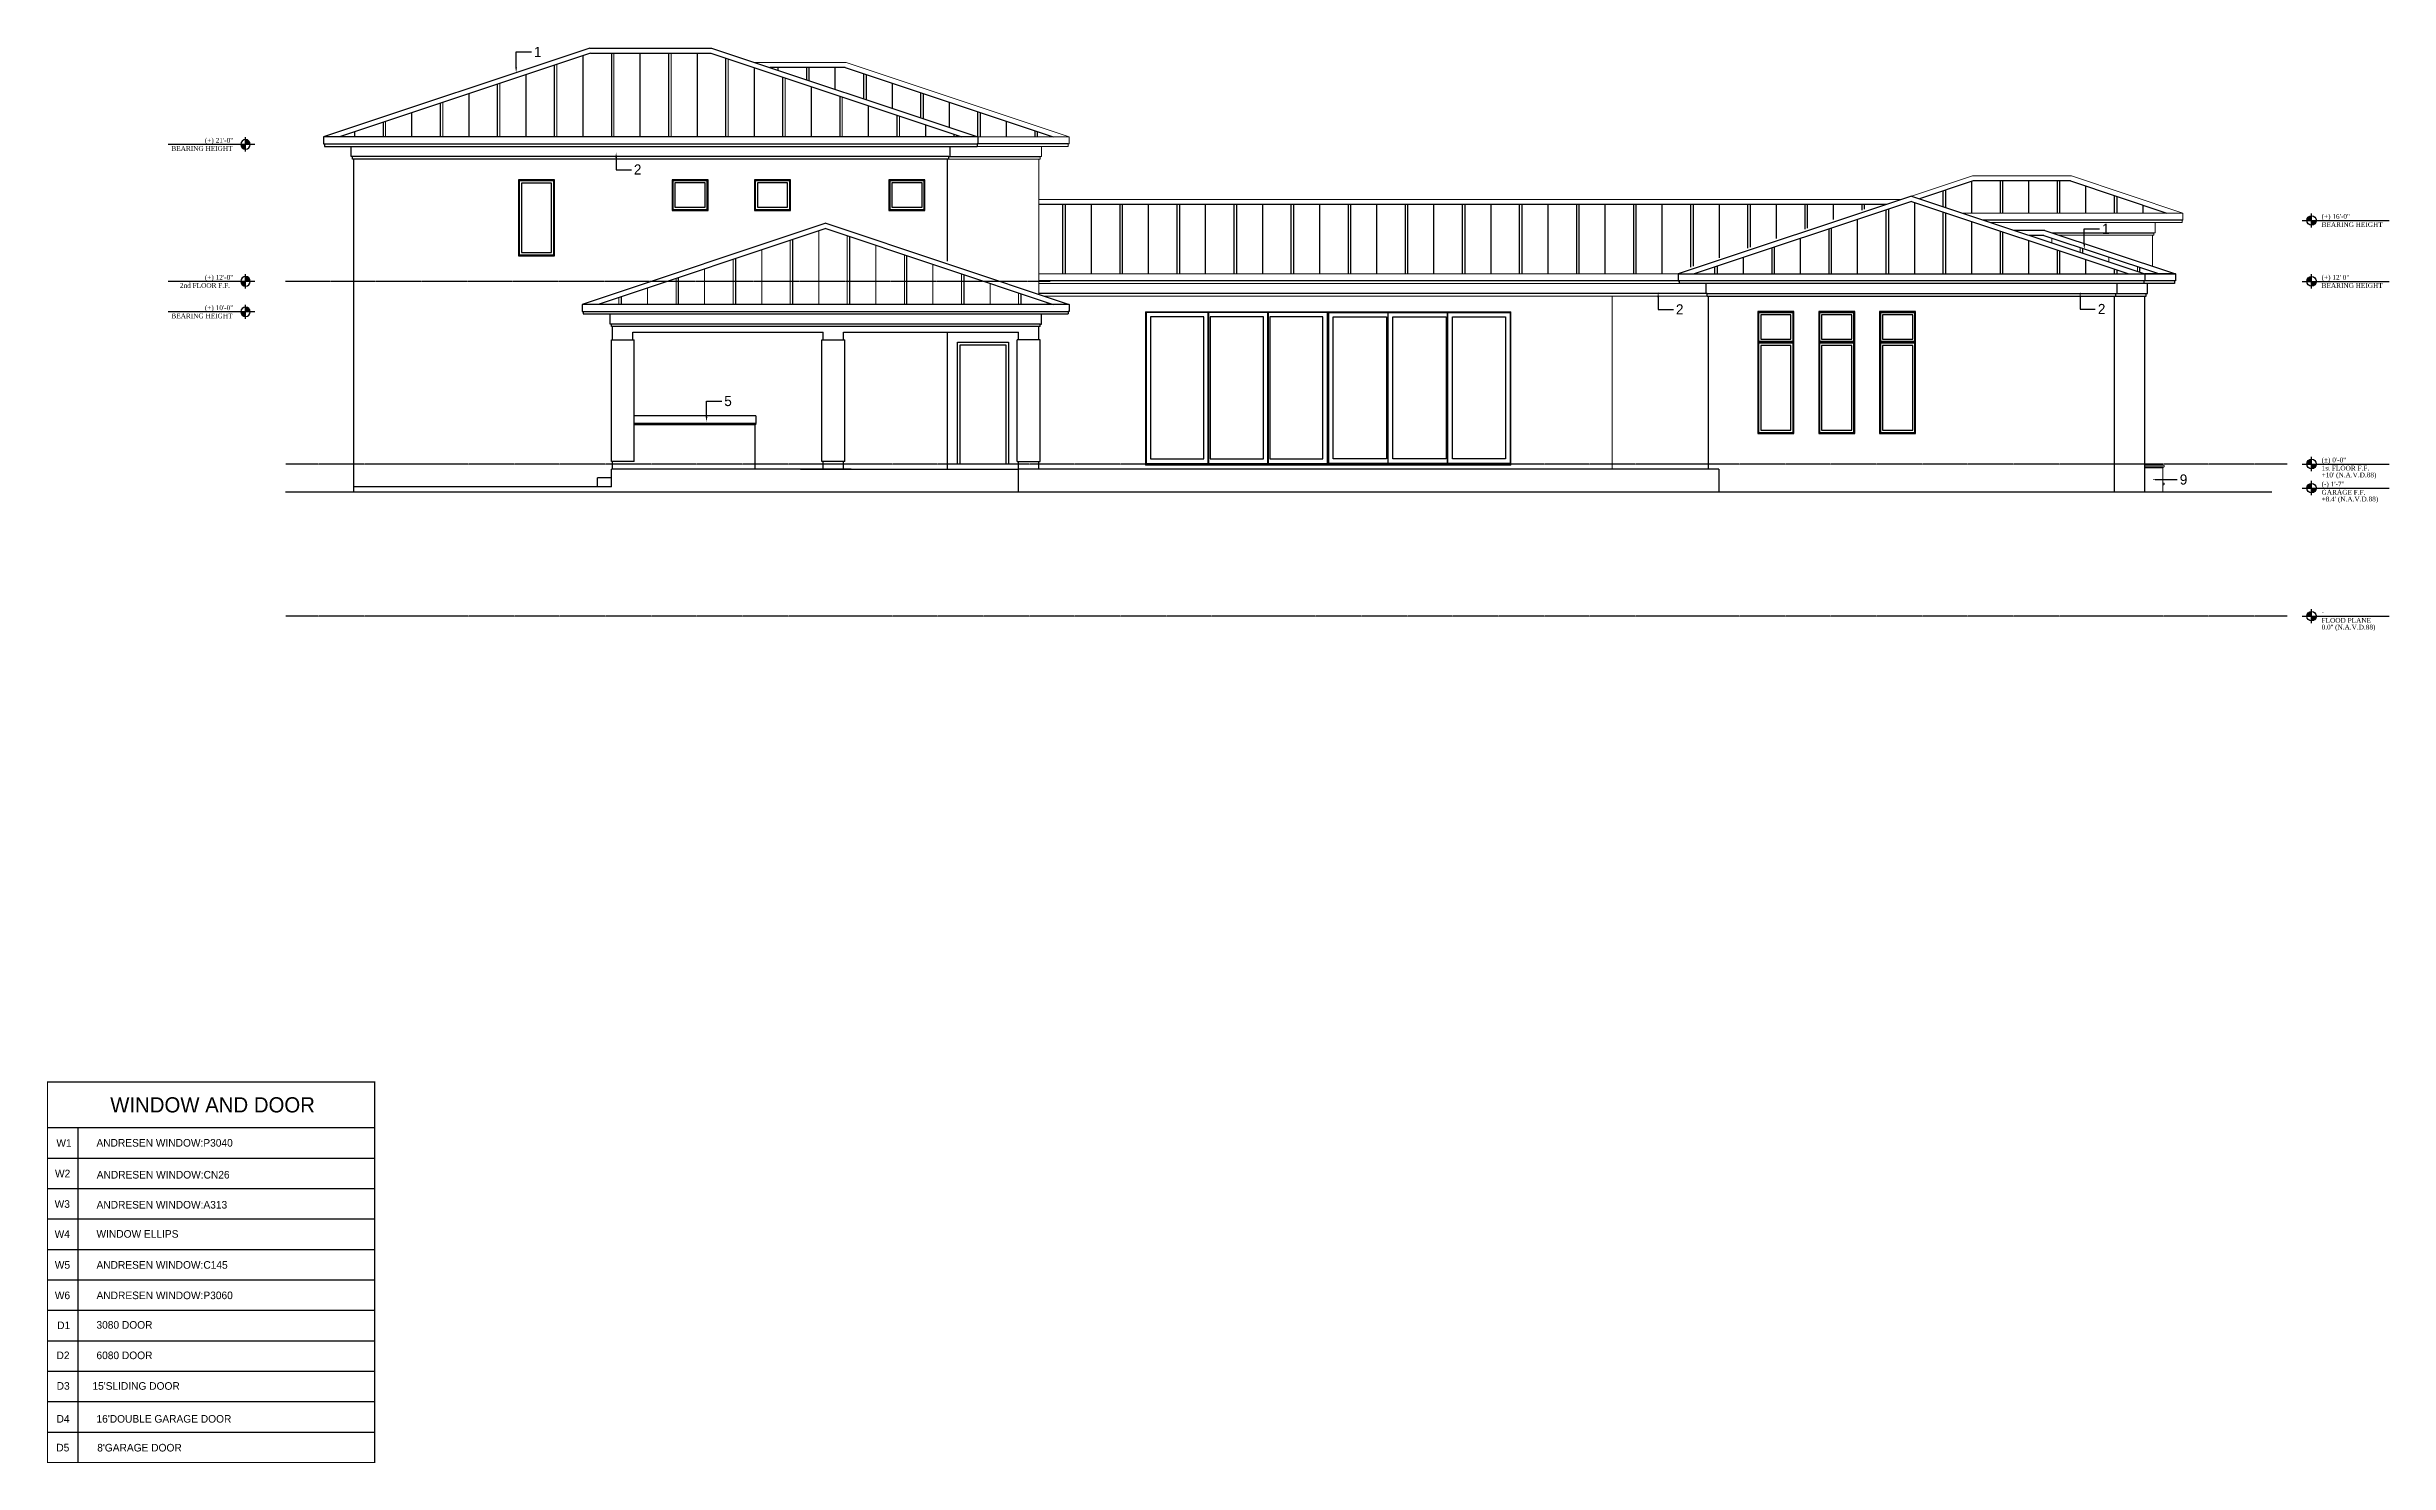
# Model space of a CAD drawing. Header units: inches. Extents: x 0 to 22102, y -19958 to 0.
# Drawn here: x 17944 to 19790, y -9164 to -8048 of the extents above; entities that cross this region are included whole.
import ezdxf
from ezdxf import colors
from ezdxf.entities.mleader import LeaderData, LeaderLine
from ezdxf.enums import TextEntityAlignment as Align
from ezdxf.math import Vec2, Vec3

# ---------------------------------------------------------------- set-up
doc = ezdxf.new("R2010")
doc.units = ezdxf.units.IN
doc.header["$MEASUREMENT"] = 0
doc.linetypes.add('CENTER', pattern=[2, 1.25, -0.25, 0.25, -0.25])
doc.layers.add('1', color=1, linetype='Continuous', lineweight=0)
for name, color, linetype in [('2', 2, 'Continuous'), ('3', 3, 'Continuous'), ('4', 4, 'Continuous'), ('5', 5, 'Continuous'), ('6', 6, 'Continuous'), ('8', 8, 'Continuous'), ('9', 9, 'Continuous'), ('ELEVATION NOTES', 1, 'Continuous'), ('FINISHED FLOOR', 5, 'CENTER'), ('KEY', 3, 'Continuous')]:
    doc.layers.add(name, color=color, linetype=linetype)
doc.styles.add('ARCHITXT', font='BOOKOS.TTF', dxfattribs={"height": 0.078125})

msp = doc.modelspace()

# ---------------------------------------------------------------- texts
at = {"layer": 'KEY'}
for s, width, insert, char_height, attachment_point in [('\\pxqc;{\\Ftxt|c129;WINDOW AND DOOR}', 204.9745198, (18074.19214, -8881.99039), 12, 5), ('{\\Ftxt|c129;W1}', 11.2221204, (17951.06394, -8911.99324), 6, 4), ('{\\Ftxt|c129;ANDRESEN WINDOW:P3040}', 207.0677202, (17982.66862, -8911.90285), 6, 4), ('{\\Ftxt|c129;W2}', 207.0677202, (17949.97492, -8936.09652), 6, 4), ('{\\Ftxt|c129;ANDRESEN WINDOW:CN26}', 207.0677202, (17982.86131, -8937.05343), 6, 4), ('{\\Ftxt|c129;W3}', 13.9917953, (17949.68852, -8960.14077), 6, 4), ('{\\Ftxt|c129;ANDRESEN WINDOW:A313}', 207.0677202, (17982.73382, -8960.71832), 6, 4), ('{\\Ftxt|c129;W4}', 12.3484117, (17949.68612, -8983.80214), 6, 4), ('{\\Ftxt|c129;WINDOW ELLIPS}', 207.0677202, (17982.6815, -8983.71144), 6, 4), ('{\\Ftxt|c129;W5}', 207.0677202, (17949.82786, -9008.16582), 6, 4), ('{\\Ftxt|c129;ANDRESEN WINDOW:C145}', 207.0677202, (17982.6815, -9008.16521), 6, 4), ('{\\Ftxt|c129;W6}', 207.0677202, (17949.85207, -9032.15884), 6, 4), ('{\\Ftxt|c129;ANDRESEN WINDOW:P3060}', 207.0677202, (17982.70572, -9032.15823), 6, 4), ('{\\Ftxt|c129;D1}', 9.2970353, (17951.69106, -9055.74536), 6, 4), ('\\pxql;{\\Ftxt|c129;3080 DOOR }', 207.0677202, (17982.66862, -9055.4451), 6, 4), ('{\\Ftxt|c129;D2}', 9.2970353, (17951.16057, -9079.4022), 6, 4), ('\\pxql;{\\Ftxt|c129;6080 DOOR}', 207.0677202, (17982.66862, -9079.4451), 6, 4), ('{\\Ftxt|c129;D3}', 9.2970353, (17951.28966, -9103.5499), 6, 4), ("\\pxql;{\\Ftxt|c129; 15'SLIDING DOOR}", 207.0677202, (17977.2404, -9103.5928), 6, 4), ('{\\Ftxt|c129;D4}', 9.2970353, (17951.18605, -9129.47061), 6, 4), ("\\pxql;{\\Ftxt|c129;16'DOUBLE GARAGE DOOR}", 207.0677202, (17982.69409, -9129.51352), 6, 4), ('{\\Ftxt|c129;D5}', 9.2970353, (17951.01305, -9152.19864), 6, 4), ("\\pxql;{\\Ftxt|c129;8'GARAGE DOOR}", 207.0677202, (17983.26774, -9152.24154), 6, 4)]:
    msp.add_mtext_dynamic_manual_height_columns(s, width=width, gutter_width=0.3125, heights=[0], dxfattribs=dict(at, insert=insert, char_height=char_height, attachment_point=attachment_point))

# ---------------------------------------------------------------- blocks, each defined once
blk = doc.blocks.new('ELEVATION NOTE')
for p, q in [((0, 0), (13, 0)), ((4.7, 0), (4.7, 2.7)), ((5.1, 0), (5.1, 3)), ((5.5, 0), (5.5, 3.2)), ((5.9, 0), (5.9, 3.4)), ((6.2, 0), (6.2, 3.6)), ((6.6, 0), (6.6, 3.7)), ((7, 0), (7, 3.7)), ((7.4, -5.6), (7.4, 5.6)), ((7.7, 0), (68.5, 0)), ((7.7, 0), (7.7, -3.7)), ((8.1, 0), (8.1, -3.7)), ((8.5, 0), (8.5, -3.6)), ((8.9, 0), (8.9, -3.4)), ((9.2, 0), (9.2, -3.2)), ((9.6, 0), (9.6, -3)), ((10, 0), (10, -2.7)), ((10.4, 0), (10.4, -2.2)), ((10.7, 0), (10.7, -1.6)), ((11.1, 0), (11.1, 0))]:
    blk.add_line(p, q)
blk.add_circle((7.4, 0), 3.74)
at = {"style": 'ARCHITXT'}
for p in [(15.3, 10), (15.3, 5.1)]:
    blk.add_attdef('XX', text='', height=3.75, dxfattribs=at).set_placement(p, align=Align.TOP_LEFT)
for p in [(15.3, -6.3), (15.3, -11.6)]:
    blk.add_attdef('XX', text='', height=3.75, dxfattribs=at).set_placement(p, align=Align.BOTTOM_LEFT)
blk = doc.blocks.new('CW12')
for p, q in [((28.4, 24.1), (0, 24.1)), ((0, 24.1), (0, 0)), ((28.4, 0), (28.4, 24.1)), ((0, 0), (28.4, 0))]:
    blk.add_line(p, q)
at = {"color": 5}
for p, q in [((27.8, 23.3), (0.6, 23.3)), ((0.6, 23.3), (0.6, 0.8)), ((26.1, 21.7), (2.3, 21.7)), ((2.3, 21.7), (2.3, 2.5)), ((26.1, 2.5), (26.1, 21.7)), ((27.8, 0.8), (27.8, 23.3)), ((0.6, 0.8), (27.8, 0.8)), ((2.3, 2.5), (26.1, 2.5))]:
    blk.add_line(p, q, dxfattribs=at)
blk = doc.blocks.new('CW15')
for p, q in [((28.4, 59.9), (0, 59.9)), ((0, 59.9), (0, 0)), ((28.4, 0), (28.4, 59.9)), ((0, 0), (28.4, 0))]:
    blk.add_line(p, q)
at = {"color": 5}
for p, q in [((27.8, 59.1), (0.6, 59.1)), ((0.6, 59.1), (0.6, 0.8)), ((26.1, 57.4), (2.3, 57.4)), ((2.3, 57.4), (2.3, 2.5)), ((26.1, 2.5), (26.1, 57.4)), ((27.8, 0.8), (27.8, 59.1)), ((0.6, 0.8), (27.8, 0.8)), ((2.3, 2.5), (26.1, 2.5))]:
    blk.add_line(p, q, dxfattribs=at)
blk = doc.blocks.new('CW16')
for p, q in [((28.4, 71.9), (0, 71.9)), ((0, 71.9), (0, 0)), ((28.4, 0), (28.4, 71.9)), ((0, 0), (28.4, 0))]:
    blk.add_line(p, q)
at = {"color": 5}
for p, q in [((27.8, 71.1), (0.6, 71.1)), ((0.6, 71.1), (0.6, 0.8)), ((26.1, 69.4), (2.3, 69.4)), ((2.3, 69.4), (2.3, 2.5)), ((26.1, 2.5), (26.1, 69.4)), ((27.8, 0.8), (27.8, 71.1)), ((0.6, 0.8), (27.8, 0.8)), ((2.3, 2.5), (26.1, 2.5))]:
    blk.add_line(p, q, dxfattribs=at)

# ---------------------------------------------------------------- hatches: boundary and pattern name
at = {"layer": '1'}
h = msp.add_hatch(dxfattribs=at)
h.set_pattern_fill('ANSI31', color=256, scale=360, angle=45)
h.set_pattern_definition([(90, (14970.615, -8205.418), (-45, 0), [])])
h.paths.add_polyline_path([(18466.93813, -8052.86785), (18372.23635, -8052.86785), (18174.23635, -8118.86785), (18664.93813, -8118.86785)])
h = msp.add_hatch(dxfattribs=at)
h.set_pattern_fill('ANSI31', color=256, scale=180, angle=45)
h.set_pattern_definition([(90, (18529.587, -8198.418), (-22.5, 0), [])])
h.paths.add_polyline_path([(18736.93813, -8250.86785), (18557.58724, -8191.08422), (18378.23635, -8250.86785), (18621.58724, -8250.86785)])
h = msp.add_hatch(dxfattribs=at)
h.set_pattern_fill('ANSI31', color=256, scale=180, angle=45)
h.set_pattern_definition([(90, (19411.587, -8174.418), (-22.5, 0), [])])
h.paths.add_polyline_path([(19517.93813, -8196.53452), (19506.58724, -8196.53452), (19597.58724, -8226.86785), (19608.93813, -8226.86785)])
at = {"layer": '2'}
h = msp.add_hatch(dxfattribs=at)
h.set_pattern_fill('ANSI31', color=256, scale=180, angle=45)
h.set_pattern_definition([(90, (19393.587, -8174.418), (-22.5, 0), [])])
h.paths.add_polyline_path([(19584.93813, -8226.86785), (19413.58724, -8169.75089), (19242.23635, -8226.86785), (19485.58724, -8226.86785)])
h = msp.add_hatch(dxfattribs=at)
h.set_pattern_fill('ANSI31', color=256, scale=360, angle=45)
h.set_pattern_definition([(90, (18531.587, -8198.418), (-45, 0), [])])
h.paths.add_polyline_path([(18736.93813, -8250.86785), (18557.58724, -8191.08422), (18378.23635, -8250.86785), (18621.58724, -8250.86785)])
h = msp.add_hatch(dxfattribs=at)
h.set_pattern_fill('ANSI31', color=256, scale=360, angle=45)
h.set_pattern_definition([(90, (19413.587, -8174.418), (-45, 0), [])])
h.paths.add_polyline_path([(19517.93813, -8196.53452), (19506.58724, -8196.53452), (19597.58724, -8226.86785), (19608.93813, -8226.86785)])
at = {"layer": '3'}
h = msp.add_hatch(dxfattribs=at)
h.set_pattern_fill('ANSI31', color=256, scale=360, angle=45)
h.set_pattern_definition([(90, (19395.587, -8174.418), (-45, 0), [])])
h.paths.add_polyline_path([(19584.93813, -8226.86785), (19413.58724, -8169.75089), (19242.23635, -8226.86785), (19485.58724, -8226.86785)])
at = {"layer": '8'}
h = msp.add_hatch(dxfattribs=at)
h.set_pattern_fill('ANSI31', color=256, scale=180, angle=45)
h.set_pattern_definition([(90, (18343.865, -8097.784), (-22.5, 0), [])])
h.paths.add_polyline_path([(18466.93813, -8052.86785), (18372.23635, -8052.86785), (18174.23635, -8118.86785), (18664.93813, -8118.86785)])
h = msp.add_hatch(dxfattribs=at)
h.set_pattern_fill('ANSI31', color=256, scale=360, angle=45)
h.set_pattern_definition([(90, (18769.587, -8091.75), (-45, 0), [])])
h.paths.add_polyline_path([(18572.93813, -8064.20118), (18513.58724, -8064.20118), (18677.58724, -8118.86785), (18736.93813, -8118.86785)])
h = msp.add_hatch(dxfattribs=at)
h.set_pattern_fill('ANSI31', color=256, scale=360, angle=45)
h.set_pattern_definition([(90, (19665.587, -8151.75), (-45, 0), [])])
h.paths.add_polyline_path([(19462.23635, -8153.53452), (19419.9118, -8167.6427), (19453.58724, -8178.86785), (19614.93813, -8178.86785), (19538.93813, -8153.53452)])
h = msp.add_hatch(dxfattribs=at)
h.set_pattern_fill('ANSI31', color=256, scale=360, angle=45)
h.set_pattern_definition([(90, (19736.587, -8245.75), (-45, 0), [])])
h.paths.add_polyline_path([(19387.58724, -8172.20118), (18725.58724, -8172.20118), (18725.58724, -8226.86785), (19223.58724, -8226.86785)])
at = {"layer": '9'}
h = msp.add_hatch(dxfattribs=at)
h.set_pattern_fill('ANSI31', color=256, scale=180, angle=45)
h.set_pattern_definition([(90, (18767.587, -8091.75), (-22.5, 0), [])])
h.paths.add_polyline_path([(18572.93813, -8064.20118), (18513.58724, -8064.20118), (18677.58724, -8118.86785), (18736.93813, -8118.86785)])
h = msp.add_hatch(dxfattribs=at)
h.set_pattern_fill('ANSI31', color=256, scale=180, angle=45)
h.set_pattern_definition([(90, (19663.587, -8151.75), (-22.5, 0), [])])
h.paths.add_polyline_path([(19462.23635, -8153.53452), (19419.9118, -8167.6427), (19453.58724, -8178.86785), (19614.93813, -8178.86785), (19538.93813, -8153.53452)])
h = msp.add_hatch(dxfattribs=at)
h.set_pattern_fill('ANSI31', color=256, scale=180, angle=45)
h.set_pattern_definition([(90, (19734.587, -8245.75), (-22.5, 0), [])])
h.paths.add_polyline_path([(19387.58724, -8172.20118), (18725.58724, -8172.20118), (18725.58724, -8226.86785), (19223.58724, -8226.86785)])

# ---------------------------------------------------------------- linework, layer by layer
msp.add_line((18131.58724, -8398.69703), (19697.58724, -8398.69703))
at = {"layer": '1'}
for p, q in [((18573.58724, -8060.20118), (18501.58724, -8060.20118)), ((18573.58724, -8060.20118), (18749.58724, -8118.86785)), ((18677.58724, -8118.86785), (18749.58724, -8118.86785)), ((18749.58724, -8124.36785), (18748.83724, -8124.36785)), ((18748.83724, -8124.36785), (18748.83724, -8126.36785)), ((18749.58724, -8118.86785), (18749.58724, -8124.36785)), ((18654.58724, -8136.36785), (18726.58724, -8136.36785)), ((18748.83724, -8126.36785), (18676.83724, -8126.36785)), ((18725.58724, -8136.36785), (18725.58724, -8242.86785)), ((18726.58724, -8134.36785), (18727.58724, -8134.36785)), ((18726.58724, -8136.36785), (18726.58724, -8134.36785)), ((18727.58724, -8134.36785), (18727.58724, -8126.36785)), ((19461.58724, -8149.53452), (19413.58724, -8165.53452)), ((19539.58724, -8149.53452), (19461.58724, -8149.53452)), ((19539.58724, -8149.53452), (19627.58724, -8178.86785)), ((19405.58724, -8168.20118), (18725.58724, -8168.20118)), ((19453.58724, -8178.86785), (19627.58724, -8178.86785)), ((19627.58724, -8178.86785), (19627.58724, -8184.36785)), ((19626.83724, -8186.36785), (19476.08724, -8186.36785)), ((19530.08724, -8196.36785), (19604.58724, -8196.36785)), ((19603.58724, -8196.36785), (19603.58724, -8220.86785)), ((19604.58724, -8194.36785), (19605.58724, -8194.36785)), ((19604.58724, -8196.36785), (19604.58724, -8194.36785)), ((19605.58724, -8194.36785), (19605.58724, -8186.36785)), ((19627.58724, -8184.36785), (19626.83724, -8184.36785)), ((19626.83724, -8184.36785), (19626.83724, -8186.36785)), ((18725.58724, -8226.86785), (19229.58724, -8226.86785)), ((19230.33724, -8234.36785), (18725.58724, -8234.36785)), ((19252.58724, -8244.36785), (18730.08724, -8244.36785)), ((19177.58724, -8380.69703), (19177.58724, -8244.36785)), ((19097.58724, -8256.69703), (18809.58724, -8256.69703)), ((18809.58724, -8377.69703), (18809.58724, -8256.69703)), ((19097.58724, -8377.69703), (19097.58724, -8256.69703)), ((19097.58724, -8377.69703), (18809.58724, -8377.69703)), ((19597.58724, -8377.69703), (19612.08724, -8377.69703)), ((19611.58724, -8379.69703), (19597.58724, -8379.69703)), ((19611.58724, -8398.69703), (19611.58724, -8379.69703)), ((19612.08724, -8379.69703), (19611.58724, -8379.69703)), ((19612.08724, -8379.19703), (19612.08724, -8379.69703)), ((19612.08724, -8391.69703), (19611.58724, -8391.69703)), ((19611.58724, -8398.69703), (19611.58724, -8393.69703)), ((19612.08724, -8393.69703), (19611.58724, -8393.69703)), ((19612.08724, -8393.19703), (19612.08724, -8393.69703))]:
    msp.add_line(p, q, dxfattribs=at)
for points in [[(18809.58724, -8376.69703), (18859.58724, -8376.69703), (18859.58724, -8256.69703), (18809.58724, -8256.69703)], [(19097.58724, -8376.69703), (19047.58724, -8376.69703), (19047.58724, -8256.69703), (19097.58724, -8256.69703)]]:
    msp.add_lwpolyline(points, close=True, dxfattribs=at)
for points in [[(18859.58724, -8376.69703), (18906.58724, -8376.69703), (18906.58724, -8256.69703), (18859.58724, -8256.69703)], [(18906.58724, -8376.69703), (18953.58724, -8376.69703), (18953.58724, -8256.69703), (18906.58724, -8256.69703)], [(19000.58724, -8376.69703), (18953.58724, -8376.69703), (18953.58724, -8256.69703), (19000.58724, -8256.69703)], [(19047.58724, -8376.69703), (19000.58724, -8376.69703), (19000.58724, -8256.69703), (19047.58724, -8256.69703)]]:
    msp.add_lwpolyline(points, dxfattribs=at)
for centre in [(19612.08724, -8378.44703), (19612.08724, -8392.44703)]:
    msp.add_arc(centre, 0.75, 270, 90, dxfattribs=at)
at = {"layer": '2'}
for p, q in [((18372.23635, -8052.86785), (18174.23635, -8118.86785)), ((18372.23635, -8052.86785), (18466.93813, -8052.86785)), ((18466.93813, -8052.86785), (18664.93813, -8118.86785)), ((18557.58724, -8191.08422), (18378.23635, -8250.86785)), ((18557.58724, -8191.08422), (18736.93813, -8250.86785)), ((19517.93813, -8196.53452), (19506.58724, -8196.53452)), ((19517.93813, -8196.53452), (19608.93813, -8226.86785))]:
    msp.add_line(p, q, dxfattribs=at)
at = {"layer": '3'}
for p, q in [((18371.58724, -8048.86785), (18161.58724, -8118.86785)), ((18371.58724, -8048.86785), (18467.58724, -8048.86785)), ((18467.58724, -8048.86785), (18677.58724, -8118.86785)), ((18677.58724, -8118.86785), (18161.58724, -8118.86785)), ((18161.58724, -8118.86785), (18161.58724, -8124.36785)), ((18161.58724, -8124.36785), (18162.33724, -8124.36785)), ((18162.33724, -8124.36785), (18162.33724, -8126.36785)), ((18677.58724, -8124.36785), (18676.83724, -8124.36785)), ((18676.83724, -8124.36785), (18676.83724, -8126.36785)), ((18677.58724, -8118.86785), (18677.58724, -8124.36785)), ((18162.33724, -8126.36785), (18676.83724, -8126.36785)), ((18183.58724, -8134.36785), (18183.58724, -8126.36785)), ((18184.58724, -8134.36785), (18183.58724, -8134.36785)), ((18184.58724, -8136.36785), (18184.58724, -8134.36785)), ((18654.58724, -8136.36785), (18184.58724, -8136.36785)), ((18185.58724, -8394.69703), (18185.58724, -8136.36785)), ((18653.58724, -8216.86785), (18653.58724, -8136.36785)), ((18654.58724, -8134.36785), (18655.58724, -8134.36785)), ((18654.58724, -8136.36785), (18654.58724, -8134.36785)), ((18655.58724, -8134.36785), (18655.58724, -8126.36785)), ((19413.58724, -8169.75089), (19242.23635, -8226.86785)), ((19413.58724, -8169.75089), (19584.93813, -8226.86785)), ((18653.58724, -8380.69703), (18653.58724, -8272.69703))]:
    msp.add_line(p, q, dxfattribs=at)
for points in [[(18661.58724, -8376.69703), (18661.58724, -8280.69703), (18701.58724, -8280.69703), (18701.58724, -8376.69703)], [(18663.58724, -8376.69703), (18663.58724, -8282.69703), (18699.58724, -8282.69703), (18699.58724, -8376.69703)]]:
    msp.add_lwpolyline(points, close=True, dxfattribs=at)
at = {"layer": '4'}
for p, q in [((18557.58724, -8186.86785), (18365.58724, -8250.86785)), ((18557.58724, -8186.86785), (18749.58724, -8250.86785)), ((19518.58724, -8192.53452), (19494.58724, -8192.53452)), ((19518.58724, -8192.53452), (19621.58724, -8226.86785)), ((19620.83724, -8234.36785), (19596.83724, -8234.36785)), ((19621.58724, -8226.86785), (19597.58724, -8226.86785)), ((19597.58724, -8226.86785), (19621.58724, -8226.86785)), ((19599.58724, -8242.36785), (19599.58724, -8234.36785)), ((19599.58724, -8242.36785), (19599.58724, -8234.36785)), ((19621.58724, -8232.36785), (19620.83724, -8232.36785)), ((19620.83724, -8232.36785), (19620.83724, -8234.36785)), ((19621.58724, -8226.86785), (19621.58724, -8232.36785)), ((18365.58724, -8250.86785), (18365.58724, -8256.36785)), ((18749.58724, -8250.86785), (18365.58724, -8250.86785)), ((18749.58724, -8250.86785), (18749.58724, -8256.36785)), ((19574.58724, -8244.36785), (19598.58724, -8244.36785)), ((19597.58724, -8398.69703), (19597.58724, -8244.36785)), ((19598.58724, -8242.36785), (19599.58724, -8242.36785)), ((19598.58724, -8244.36785), (19598.58724, -8242.36785)), ((19598.58724, -8242.36785), (19599.58724, -8242.36785)), ((19598.58724, -8244.36785), (19598.58724, -8242.36785)), ((18365.58724, -8256.36785), (18366.33724, -8256.36785)), ((18366.33724, -8256.36785), (18366.33724, -8258.36785)), ((18366.33724, -8258.36785), (18748.83724, -8258.36785)), ((18387.58724, -8266.36785), (18387.58724, -8258.36785)), ((18388.58724, -8266.36785), (18387.58724, -8266.36785)), ((18388.58724, -8268.36785), (18388.58724, -8266.36785)), ((18726.58724, -8268.36785), (18388.58724, -8268.36785)), ((18389.58724, -8278.69703), (18389.58724, -8268.36785)), ((18725.58724, -8278.69703), (18725.58724, -8268.36785)), ((18726.58724, -8266.36785), (18727.58724, -8266.36785)), ((18726.58724, -8268.36785), (18726.58724, -8266.36785)), ((18727.58724, -8266.36785), (18727.58724, -8258.36785)), ((18749.58724, -8256.36785), (18748.83724, -8256.36785)), ((18748.83724, -8256.36785), (18748.83724, -8258.36785)), ((18388.58724, -8278.69703), (18406.58724, -8278.69703)), ((18388.58724, -8374.69703), (18388.58724, -8278.69703)), ((18405.58724, -8278.69703), (18405.58724, -8272.69703)), ((18405.58724, -8272.69703), (18555.58724, -8272.69703)), ((18406.58724, -8374.69703), (18406.58724, -8278.69703)), ((18554.58724, -8278.69703), (18572.58724, -8278.69703)), ((18554.58724, -8374.69703), (18554.58724, -8278.69703)), ((18555.58724, -8278.69703), (18555.58724, -8272.69703)), ((18571.58724, -8272.69703), (18709.58724, -8272.69703)), ((18571.58724, -8278.69703), (18571.58724, -8272.69703)), ((18572.58724, -8374.69703), (18572.58724, -8278.69703)), ((18726.58724, -8278.69703), (18708.58724, -8278.69703)), ((18708.58724, -8374.69703), (18708.58724, -8278.69703)), ((18709.58724, -8278.69703), (18709.58724, -8272.69703)), ((18726.58724, -8374.69703), (18726.58724, -8278.69703)), ((18502.58724, -8338.69703), (18406.58724, -8338.69703)), ((18501.58724, -8345.69703), (18406.58724, -8345.69703)), ((18502.08724, -8345.69703), (18501.58724, -8345.69703)), ((18501.58724, -8345.69703), (18501.58724, -8380.69703)), ((18502.58724, -8344.69703), (18502.08724, -8344.69703)), ((18502.08724, -8344.69703), (18502.08724, -8345.69703)), ((18502.58724, -8338.69703), (18502.58724, -8344.69703)), ((18406.58724, -8374.69703), (18388.58724, -8374.69703)), ((18388.58724, -8394.69703), (18388.58724, -8380.69703)), ((18577.58724, -8380.69703), (18388.58724, -8380.69703)), ((18389.58724, -8380.69703), (18389.58724, -8374.69703)), ((18537.58724, -8380.69703), (18709.58724, -8380.69703)), ((18572.58724, -8374.69703), (18554.58724, -8374.69703)), ((18555.58724, -8380.69703), (18555.58724, -8374.69703)), ((18571.58724, -8380.69703), (18571.58724, -8374.69703)), ((18708.58724, -8374.69703), (18726.58724, -8374.69703)), ((18709.58724, -8380.69703), (18709.58724, -8374.69703)), ((18725.58724, -8380.69703), (18725.58724, -8374.69703)), ((18185.58724, -8398.69703), (18185.58724, -8394.69703)), ((18388.58724, -8394.69703), (18185.58724, -8394.69703)), ((18377.58724, -8394.69703), (18377.58724, -8387.69703)), ((18388.58724, -8387.69703), (18377.58724, -8387.69703))]:
    msp.add_line(p, q, dxfattribs=at)
at = {"layer": '5'}
for p, q in [((18162.33724, -8124.36785), (18676.83724, -8124.36785)), ((18748.83724, -8124.36785), (18677.58724, -8124.36785)), ((18654.58724, -8134.36785), (18184.58724, -8134.36785)), ((18655.58724, -8134.36785), (18726.58724, -8134.36785)), ((19626.83724, -8184.36785), (19470.08724, -8184.36785)), ((19524.08724, -8194.36785), (19604.58724, -8194.36785)), ((19229.58724, -8232.36785), (18725.58724, -8232.36785)), ((19596.83724, -8232.36785), (19230.33724, -8232.36785)), ((19620.83724, -8232.36785), (19597.58724, -8232.36785)), ((19251.58724, -8242.36785), (18725.58724, -8242.36785)), ((19252.58724, -8242.36785), (19574.58724, -8242.36785)), ((19575.58724, -8242.36785), (19598.58724, -8242.36785)), ((18366.33724, -8256.36785), (18748.83724, -8256.36785)), ((18726.58724, -8266.36785), (18388.58724, -8266.36785)), ((18502.08724, -8344.69703), (18406.58724, -8344.69703)), ((19612.08724, -8379.19703), (19597.58724, -8379.19703))]:
    msp.add_line(p, q, dxfattribs=at)
for points in [[(18810.08724, -8376.19703), (18859.08724, -8376.19703), (18859.08724, -8257.19703), (18810.08724, -8257.19703)], [(18813.58724, -8372.69703), (18855.58724, -8372.69703), (18855.58724, -8260.69703), (18813.58724, -8260.69703)], [(18860.58724, -8372.69703), (18902.58724, -8372.69703), (18902.58724, -8260.69703), (18860.58724, -8260.69703)], [(18907.58724, -8372.69703), (18949.58724, -8372.69703), (18949.58724, -8260.69703), (18907.58724, -8260.69703)], [(18999.58724, -8372.69703), (18957.58724, -8372.69703), (18957.58724, -8260.69703), (18999.58724, -8260.69703)], [(19046.58724, -8372.69703), (19004.58724, -8372.69703), (19004.58724, -8260.69703), (19046.58724, -8260.69703)], [(19097.08724, -8376.19703), (19048.08724, -8376.19703), (19048.08724, -8257.19703), (19097.08724, -8257.19703)], [(19093.58724, -8372.69703), (19051.58724, -8372.69703), (19051.58724, -8260.69703), (19093.58724, -8260.69703)]]:
    msp.add_lwpolyline(points, close=True, dxfattribs=at)
for points in [[(18859.58724, -8376.19703), (18906.08724, -8376.19703), (18906.08724, -8257.19703), (18859.58724, -8257.19703)], [(18906.58724, -8376.19703), (18953.08724, -8376.19703), (18953.08724, -8257.19703), (18906.58724, -8257.19703)], [(19000.58724, -8376.19703), (18954.08724, -8376.19703), (18954.08724, -8257.19703), (19000.58724, -8257.19703)], [(19047.58724, -8376.19703), (19001.08724, -8376.19703), (19001.08724, -8257.19703), (19047.58724, -8257.19703)]]:
    msp.add_lwpolyline(points, dxfattribs=at)
at = {"layer": '6'}
for p, q in [((19413.58724, -8165.53452), (19229.58724, -8226.86785)), ((19413.58724, -8165.53452), (19597.58724, -8226.86785)), ((19229.58724, -8226.86785), (19597.58724, -8226.86785)), ((19229.58724, -8226.86785), (19229.58724, -8232.36785)), ((19229.58724, -8232.36785), (19230.33724, -8232.36785)), ((19230.33724, -8232.36785), (19230.33724, -8234.36785)), ((19596.83724, -8234.36785), (19230.33724, -8234.36785)), ((19251.58724, -8242.36785), (19251.58724, -8234.36785)), ((19575.58724, -8242.36785), (19575.58724, -8234.36785)), ((19597.58724, -8232.36785), (19596.83724, -8232.36785)), ((19596.83724, -8232.36785), (19596.83724, -8234.36785)), ((19597.58724, -8226.86785), (19597.58724, -8232.36785)), ((19252.58724, -8242.36785), (19251.58724, -8242.36785)), ((19252.58724, -8244.36785), (19252.58724, -8242.36785)), ((19252.58724, -8244.36785), (19574.58724, -8244.36785)), ((19253.58724, -8380.69703), (19253.58724, -8244.36785)), ((19573.58724, -8398.69703), (19573.58724, -8244.36785)), ((19574.58724, -8242.36785), (19575.58724, -8242.36785)), ((19574.58724, -8244.36785), (19574.58724, -8242.36785)), ((19261.58724, -8380.69703), (18709.58724, -8380.69703)), ((18709.58724, -8398.69703), (18709.58724, -8380.69703)), ((19261.58724, -8380.69703), (19261.58724, -8391.69703)), ((19261.58724, -8387.69703), (19261.58724, -8398.69703))]:
    msp.add_line(p, q, dxfattribs=at)
at = {"layer": '8'}
for p, q in [((18572.93813, -8064.20118), (18513.58724, -8064.20118)), ((18572.93813, -8064.20118), (18736.93813, -8118.86785)), ((19462.23635, -8153.53452), (19419.9118, -8167.6427)), ((19538.93813, -8153.53452), (19462.23635, -8153.53452)), ((19538.93813, -8153.53452), (19614.93813, -8178.86785)), ((19393.58724, -8172.20118), (18725.58724, -8172.20118))]:
    msp.add_line(p, q, dxfattribs=at)
at = {"layer": 'FINISHED FLOOR'}
for p, q in [((18734.5318, -8232.69703), (18131.58724, -8232.69703)), ((19709.58724, -8376.69703), (18131.58724, -8376.69703)), ((19709.58724, -8496.69703), (18131.58724, -8496.69703))]:
    msp.add_line(p, q, dxfattribs=at)
at = {"layer": 'KEY', "color": 2}
for p, q in [((17944.04306, -8899.90253), (18202.01586, -8899.90253)), ((17968.04306, -8899.90253), (17968.04306, -9163.90253)), ((17944.04306, -8923.90253), (18202.01586, -8923.90253)), ((17944.04306, -8947.90253), (18202.01586, -8947.90253)), ((17944.04306, -8971.90253), (18202.01586, -8971.90253)), ((17944.04306, -8995.90253), (18202.01586, -8995.90253)), ((17944.04306, -9019.90253), (18202.01586, -9019.90253)), ((17944.04306, -9043.90253), (18202.01586, -9043.90253)), ((17944.04306, -9067.90253), (18202.01586, -9067.90253)), ((17944.04306, -9091.90253), (18202.01586, -9091.90253)), ((17944.04306, -9115.90253), (18202.01586, -9115.90253)), ((17944.04306, -9139.90253), (18202.01586, -9139.90253))]:
    msp.add_line(p, q, dxfattribs=at)
at = {"layer": 'KEY', "color": 4, "const_width": 1}
msp.add_lwpolyline([(17944.04306, -8899.90253), (18202.01586, -8899.90253), (18202.01586, -8863.90253), (17944.04306, -8863.90253), (17944.04306, -9163.90253), (18202.01586, -9163.90253), (18202.01586, -8899.90253)], dxfattribs=at)

# ---------------------------------------------------------------- block references
at = {"layer": '3'}
for name, p in [('CW15', (18315.39974, -8212.57203)), ('CW12', (18436.39974, -8176.82203)), ('CW12', (18501.39974, -8176.82203)), ('CW12', (18607.39974, -8176.82203))]:
    msp.add_blockref(name, p, dxfattribs=at)
at = {"layer": '6'}
for name, p in [('CW12', (19292.39974, -8280.69703)), ('CW12', (19340.39974, -8280.69703)), ('CW12', (19388.39974, -8280.69703)), ('CW16', (19292.39974, -8352.57203)), ('CW16', (19340.39974, -8352.57203)), ('CW16', (19388.39974, -8352.57203))]:
    msp.add_blockref(name, p, dxfattribs=at)
at = {"layer": 'ELEVATION NOTES'}
ref = msp.add_blockref('ELEVATION NOTE', (18107.58724, -8124.69703), dxfattribs=dict(at, xscale=-1))
ref.add_attrib('XX', '(+) 21\'-0"', dxfattribs={"layer": '0', "height": 3.75, "style": 'ARCHITXT'}).set_placement((18068.13225, -8119.64501), align=Align.TOP_LEFT)
ref.add_attrib('XX', 'BEARING HEIGHT', dxfattribs={"layer": '0', "height": 3.75, "style": 'ARCHITXT'}).set_placement((18041.73709, -8130.95151), align=Align.BOTTOM_LEFT)
ref = msp.add_blockref('ELEVATION NOTE', (19721.58724, -8184.69703), dxfattribs=at)
ref.add_attrib('XX', '(+) 16\'-0"', dxfattribs={"layer": '0', "height": 3.75, "style": 'ARCHITXT'}).set_placement((19736.84868, -8179.64501), align=Align.TOP_LEFT)
ref.add_attrib('XX', 'BEARING HEIGHT', dxfattribs={"layer": '0', "height": 3.75, "style": 'ARCHITXT'}).set_placement((19736.84868, -8190.95151), align=Align.BOTTOM_LEFT)
ref = msp.add_blockref('ELEVATION NOTE', (18107.58724, -8232.69703), dxfattribs=dict(at, xscale=-1))
ref.add_attrib('XX', '(+) 12\'-0"', dxfattribs={"layer": '0', "height": 3.75, "style": 'ARCHITXT'}).set_placement((18068.13225, -8227.64501), align=Align.TOP_LEFT)
ref.add_attrib('XX', '2nd FLOOR F.F.', dxfattribs={"layer": '0', "height": 3.75, "style": 'ARCHITXT'}).set_placement((18048.44139, -8238.95151), align=Align.BOTTOM_LEFT)
ref = msp.add_blockref('ELEVATION NOTE', (19721.58724, -8232.69703), dxfattribs=at)
ref.add_attrib('XX', '(+) 12\' 0"', dxfattribs={"layer": '0', "height": 3.75, "style": 'ARCHITXT'}).set_placement((19736.84868, -8227.64501), align=Align.TOP_LEFT)
ref.add_attrib('XX', 'BEARING HEIGHT', dxfattribs={"layer": '0', "height": 3.75, "style": 'ARCHITXT'}).set_placement((19736.84868, -8238.95151), align=Align.BOTTOM_LEFT)
ref = msp.add_blockref('ELEVATION NOTE', (18107.58724, -8256.69703), dxfattribs=dict(at, xscale=-1))
ref.add_attrib('XX', '(+) 10\'-0"', dxfattribs={"layer": '0', "height": 3.75, "style": 'ARCHITXT'}).set_placement((18068.13225, -8251.64501), align=Align.TOP_LEFT)
ref.add_attrib('XX', 'BEARING HEIGHT', dxfattribs={"layer": '0', "height": 3.75, "style": 'ARCHITXT'}).set_placement((18041.73709, -8262.95151), align=Align.BOTTOM_LEFT)
ref = msp.add_blockref('ELEVATION NOTE', (19721.58724, -8376.69703), dxfattribs=at)
ref.add_attrib('XX', '(%%p) 0\'-0"', dxfattribs={"layer": '0', "height": 3.75, "style": 'ARCHITXT'}).set_placement((19736.84868, -8371.64501), align=Align.TOP_LEFT)
ref.add_attrib('XX', '1st FLOOR F.F.', dxfattribs={"layer": '0', "height": 3.75, "style": 'ARCHITXT'}).set_placement((19736.84868, -8382.95151), align=Align.BOTTOM_LEFT)
ref.add_attrib('XX', "+10' (N.A.V.D.88)", dxfattribs={"layer": '0', "height": 3.75, "style": 'ARCHITXT'}).set_placement((19736.84868, -8388.30532), align=Align.BOTTOM_LEFT)
ref = msp.add_blockref('ELEVATION NOTE', (19721.58724, -8395.69703), dxfattribs=at)
ref.add_attrib('XX', '(-) 1\'-7"', dxfattribs={"layer": '0', "height": 3.75, "style": 'ARCHITXT'}).set_placement((19736.84868, -8390.64501), align=Align.TOP_LEFT)
ref.add_attrib('XX', 'GARAGE F.F.', dxfattribs={"layer": '0', "height": 3.75, "style": 'ARCHITXT'}).set_placement((19736.84868, -8401.95151), align=Align.BOTTOM_LEFT)
ref.add_attrib('XX', "+8.4' (N.A.V.D.88)", dxfattribs={"layer": '0', "height": 3.75, "style": 'ARCHITXT'}).set_placement((19736.84868, -8407.30532), align=Align.BOTTOM_LEFT)
ref = msp.add_blockref('ELEVATION NOTE', (19721.58724, -8496.69703), dxfattribs=at)
ref.add_attrib('XX', '-', dxfattribs={"layer": '0', "height": 3.75, "style": 'ARCHITXT'}).set_placement((19736.84868, -8491.64501), align=Align.TOP_LEFT)
ref.add_attrib('XX', 'FLOOD PLANE', dxfattribs={"layer": '0', "height": 3.75, "style": 'ARCHITXT'}).set_placement((19736.84868, -8502.95151), align=Align.BOTTOM_LEFT)
ref.add_attrib('XX', "0.0'' (N.A.V.D.88)", dxfattribs={"layer": '0', "height": 3.75, "style": 'ARCHITXT'}).set_placement((19736.84868, -8508.30532), align=Align.BOTTOM_LEFT)

msp.set_redraw_order([(e.dxf.handle, doc.entitydb.next_handle()) for e in msp.query("TEXT MTEXT ATTDEF DIMENSION ARC_DIMENSION")])  # texts and dimensions are drawn at this point

# ---------------------------------------------------------------- leaders
at = {"layer": 'KEY'}
ml = msp.add_multileader_mtext('Standard', dxfattribs=at)
ml.set_content('1', color=256)
ml.set_leader_properties()
ml.build(insert=Vec2(0, 0))
ml.multileader.update_dxf_attribs({"has_text_frame": 1, "text_left_attachment_type": 2, "text_right_attachment_type": 2, "dogleg_length": 12})
ctx = ml.context
ctx.base_point, ctx.char_height, ctx.plane_origin = Vec3(18325.51547, -8051.82236), 8, Vec3(18313.51547, -8056.04176)
ctx.left_attachment, ctx.right_attachment = 2, 2
notes = []
notes.append((ctx, [(0, (1, 1, 0), (18313.51547, -8051.82236), (1, 0), 12, [(0, [(18313.51547, -8068.04176)], 0, [])])]))
ctx.mtext.insert, ctx.mtext.flow_direction = Vec3(18327.51547, -8047.82236), 5
ml = msp.add_multileader_mtext('Standard', dxfattribs=at)
ml.set_content('2', color=256)
ml.set_leader_properties()
ml.build(insert=Vec2(0, 0))
ml.multileader.update_dxf_attribs({"has_text_frame": 1, "text_left_attachment_type": 2, "text_right_attachment_type": 2, "dogleg_length": 12})
ctx = ml.context
ctx.base_point, ctx.char_height, ctx.plane_origin = Vec3(18404.32995, -8144.74933), 8, Vec3(18152.32995, -8148.96872)
ctx.left_attachment, ctx.right_attachment = 2, 2
notes.append((ctx, [(0, (1, 1, 0), (18392.32995, -8144.74933), (1, 0), 12, [(0, [(18392.32995, -8131.10108)], 0, [])])]))
ctx.mtext.insert, ctx.mtext.flow_direction = Vec3(18406.32995, -8140.54001), 5
ml = msp.add_multileader_mtext('Standard', dxfattribs=at)
ml.set_content('1', color=256)
ml.set_leader_properties()
ml.build(insert=Vec2(0, 0))
ml.multileader.update_dxf_attribs({"has_text_frame": 1, "text_left_attachment_type": 2, "text_right_attachment_type": 2, "dogleg_length": 12})
ctx = ml.context
ctx.base_point, ctx.char_height, ctx.plane_origin = Vec3(19561.75802, -8191.26249), 8, Vec3(19549.75802, -8207.48188)
ctx.left_attachment, ctx.right_attachment = 2, 2
notes.append((ctx, [(0, (1, 1, 0), (19549.75802, -8191.26249), (1, 0), 12, [(0, [(19549.75802, -8207.48188)], 0, [])])]))
ctx.mtext.insert, ctx.mtext.flow_direction = Vec3(19563.75802, -8187.26249), 5
ml = msp.add_multileader_mtext('Standard', dxfattribs=at)
ml.set_content('2', color=256)
ml.set_leader_properties()
ml.build(insert=Vec2(0, 0))
ml.multileader.update_dxf_attribs({"has_text_frame": 1, "text_left_attachment_type": 2, "text_right_attachment_type": 2, "dogleg_length": 12})
ctx = ml.context
ctx.base_point, ctx.char_height, ctx.plane_origin = Vec3(19225.83059, -8254.99041), 8, Vec3(19213.83059, -8271.2098)
ctx.left_attachment, ctx.right_attachment = 2, 2
notes.append((ctx, [(0, (1, 1, 0), (19213.83059, -8254.99041), (1, 0), 12, [(0, [(19213.83059, -8241.34216)], 0, [])])]))
ctx.mtext.insert, ctx.mtext.flow_direction = Vec3(19227.83059, -8250.78109), 5
ml = msp.add_multileader_mtext('Standard', dxfattribs=at)
ml.set_content('2', color=256)
ml.set_leader_properties()
ml.build(insert=Vec2(0, 0))
ml.multileader.update_dxf_attribs({"has_text_frame": 1, "text_left_attachment_type": 2, "text_right_attachment_type": 2, "dogleg_length": 12})
ctx = ml.context
ctx.base_point, ctx.char_height, ctx.plane_origin = Vec3(19558.46207, -8254.71468), 8, Vec3(19546.46207, -8270.93408)
ctx.left_attachment, ctx.right_attachment = 2, 2
notes.append((ctx, [(0, (1, 1, 0), (19546.46207, -8254.71468), (1, 0), 12, [(0, [(19546.46207, -8241.06643)], 0, [])])]))
ctx.mtext.insert, ctx.mtext.flow_direction = Vec3(19560.46207, -8250.50536), 5
ml = msp.add_multileader_mtext('Standard', dxfattribs=at)
ml.set_content('5', color=256)
ml.set_leader_properties()
ml.build(insert=Vec2(0, 0))
ml.multileader.update_dxf_attribs({"has_text_frame": 1, "text_left_attachment_type": 2, "text_right_attachment_type": 2, "dogleg_length": 12})
ctx = ml.context
ctx.base_point, ctx.char_height, ctx.plane_origin = Vec3(18475.60302, -8327.24736), 8, Vec3(18463.60302, -8343.46675)
ctx.left_attachment, ctx.right_attachment = 2, 2
notes.append((ctx, [(0, (1, 1, 0), (18463.60302, -8327.24736), (1, 0), 12, [(0, [(18463.60302, -8343.46675)], 0, [])])]))
ctx.mtext.insert, ctx.mtext.flow_direction = Vec3(18477.60302, -8323.03804), 5
ml = msp.add_multileader_mtext('Standard', dxfattribs=at)
ml.set_content('9', color=256)
ml.set_leader_properties()
ml.build(insert=Vec2(0, 0))
ml.multileader.update_dxf_attribs({"has_text_frame": 1, "text_left_attachment_type": 2, "text_right_attachment_type": 2, "dogleg_length": 12})
ctx = ml.context
ctx.base_point, ctx.char_height, ctx.plane_origin = Vec3(19623.04946, -8389.03807), 8, Vec3(19609.583, -8405.25746)
ctx.left_attachment, ctx.right_attachment = 2, 2
notes.append((ctx, [(0, (1, 1, 0), (19621.583, -8389.03807), (1, 0), 1.46646, [(0, [(19603.11239, -8389.03807)], 0, [])])]))
ctx.mtext.insert, ctx.mtext.flow_direction = Vec3(19625.04946, -8384.90043), 5
for ctx, leaders in notes:
    for number, flags, end, landing, length, lines in leaders:
        leader = LeaderData()
        leader.index, (leader.has_last_leader_line, leader.has_dogleg_vector, leader.attachment_direction) = number, flags
        leader.last_leader_point, leader.dogleg_vector, leader.dogleg_length = Vec3(end), Vec3(landing), length
        for number, points, colour, breaks in lines:
            line = LeaderLine()
            line.index, line.vertices, line.color, line.breaks = number, Vec3.list(points), colors.encode_raw_color(colour), breaks
            leader.lines.append(line)
        ctx.leaders.append(leader)

doc.saveas('drawing.dxf')
